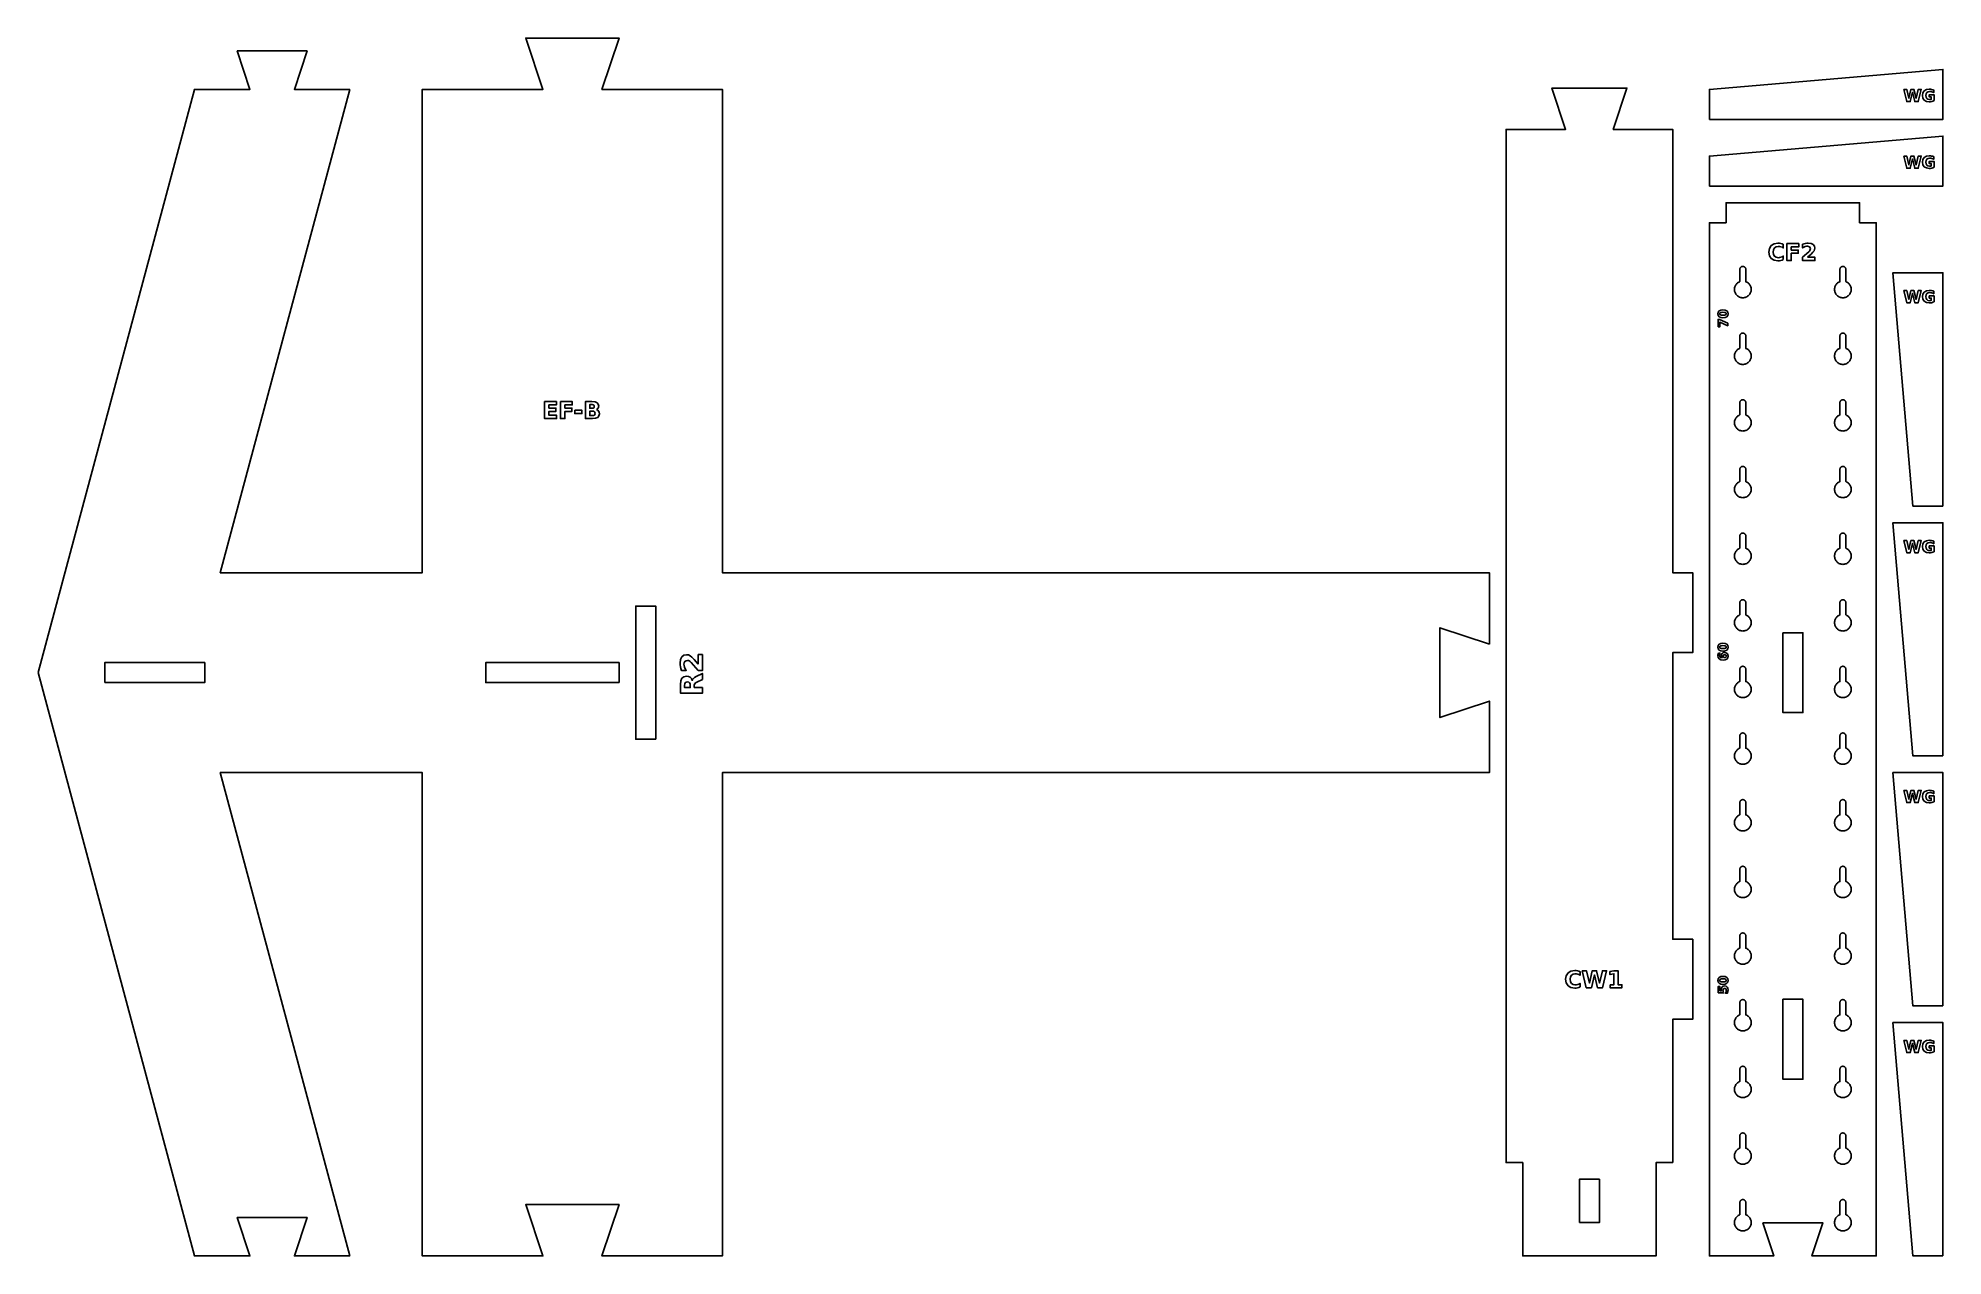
# Model space of a CAD drawing. Header units: millimetres. Extents: x 12 to 584, y 12 to 378.
import ezdxf

# ---------------------------------------------------------------- set-up
doc = ezdxf.new("R2010")
doc.units = ezdxf.units.MM
doc.layers.add('CUT', color=1, linetype='Continuous')
doc.layers.add('ENGRAVE', color=5, linetype='Continuous')

msp = doc.modelspace()

# ---------------------------------------------------------------- linework, layer by layer
at = {"layer": 'CUT', "color": 1}
for points in [[(447.72, 196.04), (432.87, 201), (432.87, 174), (447.72, 178.96), (447.72, 157.5), (217.72, 157.5), (217.72, 12.5), (181.57, 12.5), (186.72, 27.9), (158.72, 27.9), (163.87, 12.5), (127.72, 12.5), (127.72, 157.5), (67.13, 157.5), (105.98, 12.5), (89.35, 12.5), (93.17, 24.03), (72.2, 24.03), (76.02, 12.5), (59.39, 12.5), (12.5, 187.5), (59.39, 362.5), (76.02, 362.5), (72.2, 374.03), (93.17, 374.03), (89.35, 362.5), (105.98, 362.5), (67.13, 217.5), (127.72, 217.5), (127.72, 362.5), (163.87, 362.5), (158.72, 377.9), (186.72, 377.9), (181.57, 362.5), (217.72, 362.5), (217.72, 217.5), (447.72, 217.5)], [(513.72, 353.5), (583.72, 353.5), (583.72, 368.5), (513.72, 362.5)], [(502.72, 40.5), (497.72, 40.5), (497.72, 12.5), (457.72, 12.5), (457.72, 40.5), (452.72, 40.5), (452.72, 350.5), (470.58, 350.5), (466.47, 362.88), (488.97, 362.88), (484.86, 350.5), (502.72, 350.5), (502.72, 217.5), (508.72, 217.5), (508.72, 193.5), (502.72, 193.5), (502.72, 107.5), (508.72, 107.5), (508.72, 83.5), (502.72, 83.5)], [(513.72, 333.5), (583.72, 333.5), (583.72, 348.5), (513.72, 342.5)], [(518.72, 322.5), (518.72, 328.5), (558.72, 328.5), (558.72, 322.5), (563.72, 322.5), (563.72, 12.5), (544.46, 12.5), (547.72, 22.4), (529.72, 22.4), (532.97, 12.5), (513.72, 12.5), (513.72, 322.5)], [(525.49, 304.27), (525.3, 304.43), (525.11, 304.58), (524.9, 304.7), (524.67, 304.81), (524.62, 304.83), (524.62, 308.5), (524.61, 308.59), (524.6, 308.68), (524.58, 308.76), (524.55, 308.84), (524.51, 308.92), (524.47, 309), (524.41, 309.07), (524.35, 309.14), (524.29, 309.2), (524.22, 309.25), (524.14, 309.29), (524.06, 309.33), (523.98, 309.36), (523.89, 309.38), (523.81, 309.4), (523.72, 309.4), (523.63, 309.4), (523.54, 309.38), (523.46, 309.36), (523.37, 309.33), (523.29, 309.29), (523.22, 309.25), (523.15, 309.2), (523.08, 309.14), (523.02, 309.07), (522.97, 309), (522.92, 308.92), (522.89, 308.84), (522.86, 308.76), (522.84, 308.68), (522.82, 308.59), (522.82, 308.5), (522.82, 304.83), (522.76, 304.81), (522.54, 304.7), (522.33, 304.58), (522.13, 304.43), (521.95, 304.27), (521.79, 304.09), (521.64, 303.89), (521.51, 303.68), (521.41, 303.46), (521.33, 303.23), (521.27, 302.99), (521.23, 302.75), (521.22, 302.5), (521.23, 302.25), (521.27, 302.01), (521.33, 301.77), (521.41, 301.54), (521.51, 301.32), (521.64, 301.11), (521.79, 300.91), (521.95, 300.73), (522.13, 300.57), (522.33, 300.42), (522.54, 300.3), (522.76, 300.19), (522.99, 300.11), (523.23, 300.05), (523.47, 300.01), (523.72, 300), (523.96, 300.01), (524.21, 300.05), (524.44, 300.11), (524.67, 300.19), (524.9, 300.3), (525.11, 300.42), (525.3, 300.57), (525.49, 300.73), (525.65, 300.91), (525.8, 301.11), (525.92, 301.32), (526.03, 301.54), (526.11, 301.77), (526.17, 302.01), (526.21, 302.25), (526.22, 302.5), (526.21, 302.75), (526.17, 302.99), (526.11, 303.23), (526.03, 303.46), (525.92, 303.68), (525.8, 303.89), (525.65, 304.09)], [(555.3, 304.43), (555.11, 304.58), (554.9, 304.7), (554.67, 304.81), (554.62, 304.83), (554.62, 308.5), (554.61, 308.59), (554.6, 308.68), (554.58, 308.76), (554.55, 308.84), (554.51, 308.92), (554.47, 309), (554.41, 309.07), (554.35, 309.14), (554.29, 309.2), (554.22, 309.25), (554.14, 309.29), (554.06, 309.33), (553.98, 309.36), (553.89, 309.38), (553.81, 309.4), (553.72, 309.4), (553.63, 309.4), (553.54, 309.38), (553.46, 309.36), (553.37, 309.33), (553.29, 309.29), (553.22, 309.25), (553.15, 309.2), (553.08, 309.14), (553.02, 309.07), (552.97, 309), (552.92, 308.92), (552.89, 308.84), (552.86, 308.76), (552.84, 308.68), (552.82, 308.59), (552.82, 308.5), (552.82, 304.83), (552.76, 304.81), (552.54, 304.7), (552.33, 304.58), (552.13, 304.43), (551.95, 304.27), (551.79, 304.09), (551.64, 303.89), (551.51, 303.68), (551.41, 303.46), (551.33, 303.23), (551.27, 302.99), (551.23, 302.75), (551.22, 302.5), (551.23, 302.25), (551.27, 302.01), (551.33, 301.77), (551.41, 301.54), (551.51, 301.32), (551.64, 301.11), (551.79, 300.91), (551.95, 300.73), (552.13, 300.57), (552.33, 300.42), (552.54, 300.3), (552.76, 300.19), (552.99, 300.11), (553.23, 300.05), (553.47, 300.01), (553.72, 300), (553.96, 300.01), (554.21, 300.05), (554.44, 300.11), (554.67, 300.19), (554.9, 300.3), (555.11, 300.42), (555.3, 300.57), (555.49, 300.73), (555.65, 300.91), (555.8, 301.11), (555.92, 301.32), (556.03, 301.54), (556.11, 301.77), (556.17, 302.01), (556.21, 302.25), (556.22, 302.5), (556.21, 302.75), (556.17, 302.99), (556.11, 303.23), (556.03, 303.46), (555.92, 303.68), (555.8, 303.89), (555.65, 304.09), (555.49, 304.27)], [(583.72, 237.5), (583.72, 307.5), (568.72, 307.5), (574.72, 237.5)], [(525.3, 284.43), (525.11, 284.58), (524.9, 284.7), (524.67, 284.81), (524.62, 284.83), (524.62, 288.5), (524.61, 288.59), (524.6, 288.68), (524.58, 288.76), (524.55, 288.84), (524.51, 288.92), (524.47, 289), (524.41, 289.07), (524.35, 289.14), (524.29, 289.2), (524.22, 289.25), (524.14, 289.29), (524.06, 289.33), (523.98, 289.36), (523.89, 289.38), (523.81, 289.4), (523.72, 289.4), (523.63, 289.4), (523.54, 289.38), (523.46, 289.36), (523.37, 289.33), (523.29, 289.29), (523.22, 289.25), (523.15, 289.2), (523.08, 289.14), (523.02, 289.07), (522.97, 289), (522.92, 288.92), (522.89, 288.84), (522.86, 288.76), (522.84, 288.68), (522.82, 288.59), (522.82, 288.5), (522.82, 284.83), (522.76, 284.81), (522.54, 284.7), (522.33, 284.58), (522.13, 284.43), (521.95, 284.27), (521.79, 284.09), (521.64, 283.89), (521.51, 283.68), (521.41, 283.46), (521.33, 283.23), (521.27, 282.99), (521.23, 282.75), (521.22, 282.5), (521.23, 282.25), (521.27, 282.01), (521.33, 281.77), (521.41, 281.54), (521.51, 281.32), (521.64, 281.11), (521.79, 280.91), (521.95, 280.73), (522.13, 280.57), (522.33, 280.42), (522.54, 280.3), (522.76, 280.19), (522.99, 280.11), (523.23, 280.05), (523.47, 280.01), (523.72, 280), (523.96, 280.01), (524.21, 280.05), (524.44, 280.11), (524.67, 280.19), (524.9, 280.3), (525.11, 280.42), (525.3, 280.57), (525.49, 280.73), (525.65, 280.91), (525.8, 281.11), (525.92, 281.32), (526.03, 281.54), (526.11, 281.77), (526.17, 282.01), (526.21, 282.25), (526.22, 282.5), (526.21, 282.75), (526.17, 282.99), (526.11, 283.23), (526.03, 283.46), (525.92, 283.68), (525.8, 283.89), (525.65, 284.09), (525.49, 284.27)], [(555.3, 284.43), (555.11, 284.58), (554.9, 284.7), (554.67, 284.81), (554.62, 284.83), (554.62, 288.5), (554.61, 288.59), (554.6, 288.68), (554.58, 288.76), (554.55, 288.84), (554.51, 288.92), (554.47, 289), (554.41, 289.07), (554.35, 289.14), (554.29, 289.2), (554.22, 289.25), (554.14, 289.29), (554.06, 289.33), (553.98, 289.36), (553.89, 289.38), (553.81, 289.4), (553.72, 289.4), (553.63, 289.4), (553.54, 289.38), (553.46, 289.36), (553.37, 289.33), (553.29, 289.29), (553.22, 289.25), (553.15, 289.2), (553.08, 289.14), (553.02, 289.07), (552.97, 289), (552.92, 288.92), (552.89, 288.84), (552.86, 288.76), (552.84, 288.68), (552.82, 288.59), (552.82, 288.5), (552.82, 284.83), (552.76, 284.81), (552.54, 284.7), (552.33, 284.58), (552.13, 284.43), (551.95, 284.27), (551.79, 284.09), (551.64, 283.89), (551.51, 283.68), (551.41, 283.46), (551.33, 283.23), (551.27, 282.99), (551.23, 282.75), (551.22, 282.5), (551.23, 282.25), (551.27, 282.01), (551.33, 281.77), (551.41, 281.54), (551.51, 281.32), (551.64, 281.11), (551.79, 280.91), (551.95, 280.73), (552.13, 280.57), (552.33, 280.42), (552.54, 280.3), (552.76, 280.19), (552.99, 280.11), (553.23, 280.05), (553.47, 280.01), (553.72, 280), (553.96, 280.01), (554.21, 280.05), (554.44, 280.11), (554.67, 280.19), (554.9, 280.3), (555.11, 280.42), (555.3, 280.57), (555.49, 280.73), (555.65, 280.91), (555.8, 281.11), (555.92, 281.32), (556.03, 281.54), (556.11, 281.77), (556.17, 282.01), (556.21, 282.25), (556.22, 282.5), (556.21, 282.75), (556.17, 282.99), (556.11, 283.23), (556.03, 283.46), (555.92, 283.68), (555.8, 283.89), (555.65, 284.09), (555.49, 284.27)], [(525.3, 264.43), (525.11, 264.58), (524.9, 264.7), (524.67, 264.81), (524.62, 264.83), (524.62, 268.5), (524.61, 268.59), (524.6, 268.68), (524.58, 268.76), (524.55, 268.84), (524.51, 268.92), (524.47, 269), (524.41, 269.07), (524.35, 269.14), (524.29, 269.2), (524.22, 269.25), (524.14, 269.29), (524.06, 269.33), (523.98, 269.36), (523.89, 269.38), (523.81, 269.4), (523.72, 269.4), (523.63, 269.4), (523.54, 269.38), (523.46, 269.36), (523.37, 269.33), (523.29, 269.29), (523.22, 269.25), (523.15, 269.2), (523.08, 269.14), (523.02, 269.07), (522.97, 269), (522.92, 268.92), (522.89, 268.84), (522.86, 268.76), (522.84, 268.68), (522.82, 268.59), (522.82, 268.5), (522.82, 264.83), (522.76, 264.81), (522.54, 264.7), (522.33, 264.58), (522.13, 264.43), (521.95, 264.27), (521.79, 264.09), (521.64, 263.89), (521.51, 263.68), (521.41, 263.46), (521.33, 263.23), (521.27, 262.99), (521.23, 262.75), (521.22, 262.5), (521.23, 262.25), (521.27, 262.01), (521.33, 261.77), (521.41, 261.54), (521.51, 261.32), (521.64, 261.11), (521.79, 260.91), (521.95, 260.73), (522.13, 260.57), (522.33, 260.42), (522.54, 260.3), (522.76, 260.19), (522.99, 260.11), (523.23, 260.05), (523.47, 260.01), (523.72, 260), (523.96, 260.01), (524.21, 260.05), (524.44, 260.11), (524.67, 260.19), (524.9, 260.3), (525.11, 260.42), (525.3, 260.57), (525.49, 260.73), (525.65, 260.91), (525.8, 261.11), (525.92, 261.32), (526.03, 261.54), (526.11, 261.77), (526.17, 262.01), (526.21, 262.25), (526.22, 262.5), (526.21, 262.75), (526.17, 262.99), (526.11, 263.23), (526.03, 263.46), (525.92, 263.68), (525.8, 263.89), (525.65, 264.09), (525.49, 264.27)], [(555.49, 264.27), (555.3, 264.43), (555.11, 264.58), (554.9, 264.7), (554.67, 264.81), (554.62, 264.83), (554.62, 268.5), (554.61, 268.59), (554.6, 268.68), (554.58, 268.76), (554.55, 268.84), (554.51, 268.92), (554.47, 269), (554.41, 269.07), (554.35, 269.14), (554.29, 269.2), (554.22, 269.25), (554.14, 269.29), (554.06, 269.33), (553.98, 269.36), (553.89, 269.38), (553.81, 269.4), (553.72, 269.4), (553.63, 269.4), (553.54, 269.38), (553.46, 269.36), (553.37, 269.33), (553.29, 269.29), (553.22, 269.25), (553.15, 269.2), (553.08, 269.14), (553.02, 269.07), (552.97, 269), (552.92, 268.92), (552.89, 268.84), (552.86, 268.76), (552.84, 268.68), (552.82, 268.59), (552.82, 268.5), (552.82, 264.83), (552.76, 264.81), (552.54, 264.7), (552.33, 264.58), (552.13, 264.43), (551.95, 264.27), (551.79, 264.09), (551.64, 263.89), (551.51, 263.68), (551.41, 263.46), (551.33, 263.23), (551.27, 262.99), (551.23, 262.75), (551.22, 262.5), (551.23, 262.25), (551.27, 262.01), (551.33, 261.77), (551.41, 261.54), (551.51, 261.32), (551.64, 261.11), (551.79, 260.91), (551.95, 260.73), (552.13, 260.57), (552.33, 260.42), (552.54, 260.3), (552.76, 260.19), (552.99, 260.11), (553.23, 260.05), (553.47, 260.01), (553.72, 260), (553.96, 260.01), (554.21, 260.05), (554.44, 260.11), (554.67, 260.19), (554.9, 260.3), (555.11, 260.42), (555.3, 260.57), (555.49, 260.73), (555.65, 260.91), (555.8, 261.11), (555.92, 261.32), (556.03, 261.54), (556.11, 261.77), (556.17, 262.01), (556.21, 262.25), (556.22, 262.5), (556.21, 262.75), (556.17, 262.99), (556.11, 263.23), (556.03, 263.46), (555.92, 263.68), (555.8, 263.89), (555.65, 264.09)], [(525.49, 244.27), (525.3, 244.43), (525.11, 244.58), (524.9, 244.7), (524.67, 244.81), (524.62, 244.83), (524.62, 248.5), (524.61, 248.59), (524.6, 248.68), (524.58, 248.76), (524.55, 248.84), (524.51, 248.92), (524.47, 249), (524.41, 249.07), (524.35, 249.14), (524.29, 249.2), (524.22, 249.25), (524.14, 249.29), (524.06, 249.33), (523.98, 249.36), (523.89, 249.38), (523.81, 249.4), (523.72, 249.4), (523.63, 249.4), (523.54, 249.38), (523.46, 249.36), (523.37, 249.33), (523.29, 249.29), (523.22, 249.25), (523.15, 249.2), (523.08, 249.14), (523.02, 249.07), (522.97, 249), (522.92, 248.92), (522.89, 248.84), (522.86, 248.76), (522.84, 248.68), (522.82, 248.59), (522.82, 248.5), (522.82, 244.83), (522.76, 244.81), (522.54, 244.7), (522.33, 244.58), (522.13, 244.43), (521.95, 244.27), (521.79, 244.09), (521.64, 243.89), (521.51, 243.68), (521.41, 243.46), (521.33, 243.23), (521.27, 242.99), (521.23, 242.75), (521.22, 242.5), (521.23, 242.25), (521.27, 242.01), (521.33, 241.77), (521.41, 241.54), (521.51, 241.32), (521.64, 241.11), (521.79, 240.91), (521.95, 240.73), (522.13, 240.57), (522.33, 240.42), (522.54, 240.3), (522.76, 240.19), (522.99, 240.11), (523.23, 240.05), (523.47, 240.01), (523.72, 240), (523.96, 240.01), (524.21, 240.05), (524.44, 240.11), (524.67, 240.19), (524.9, 240.3), (525.11, 240.42), (525.3, 240.57), (525.49, 240.73), (525.65, 240.91), (525.8, 241.11), (525.92, 241.32), (526.03, 241.54), (526.11, 241.77), (526.17, 242.01), (526.21, 242.25), (526.22, 242.5), (526.21, 242.75), (526.17, 242.99), (526.11, 243.23), (526.03, 243.46), (525.92, 243.68), (525.8, 243.89), (525.65, 244.09)], [(555.49, 244.27), (555.3, 244.43), (555.11, 244.58), (554.9, 244.7), (554.67, 244.81), (554.62, 244.83), (554.62, 248.5), (554.61, 248.59), (554.6, 248.68), (554.58, 248.76), (554.55, 248.84), (554.51, 248.92), (554.47, 249), (554.41, 249.07), (554.35, 249.14), (554.29, 249.2), (554.22, 249.25), (554.14, 249.29), (554.06, 249.33), (553.98, 249.36), (553.89, 249.38), (553.81, 249.4), (553.72, 249.4), (553.63, 249.4), (553.54, 249.38), (553.46, 249.36), (553.37, 249.33), (553.29, 249.29), (553.22, 249.25), (553.15, 249.2), (553.08, 249.14), (553.02, 249.07), (552.97, 249), (552.92, 248.92), (552.89, 248.84), (552.86, 248.76), (552.84, 248.68), (552.82, 248.59), (552.82, 248.5), (552.82, 244.83), (552.76, 244.81), (552.54, 244.7), (552.33, 244.58), (552.13, 244.43), (551.95, 244.27), (551.79, 244.09), (551.64, 243.89), (551.51, 243.68), (551.41, 243.46), (551.33, 243.23), (551.27, 242.99), (551.23, 242.75), (551.22, 242.5), (551.23, 242.25), (551.27, 242.01), (551.33, 241.77), (551.41, 241.54), (551.51, 241.32), (551.64, 241.11), (551.79, 240.91), (551.95, 240.73), (552.13, 240.57), (552.33, 240.42), (552.54, 240.3), (552.76, 240.19), (552.99, 240.11), (553.23, 240.05), (553.47, 240.01), (553.72, 240), (553.96, 240.01), (554.21, 240.05), (554.44, 240.11), (554.67, 240.19), (554.9, 240.3), (555.11, 240.42), (555.3, 240.57), (555.49, 240.73), (555.65, 240.91), (555.8, 241.11), (555.92, 241.32), (556.03, 241.54), (556.11, 241.77), (556.17, 242.01), (556.21, 242.25), (556.22, 242.5), (556.21, 242.75), (556.17, 242.99), (556.11, 243.23), (556.03, 243.46), (555.92, 243.68), (555.8, 243.89), (555.65, 244.09)], [(525.3, 224.43), (525.11, 224.58), (524.9, 224.7), (524.67, 224.81), (524.62, 224.83), (524.62, 228.5), (524.61, 228.59), (524.6, 228.68), (524.58, 228.76), (524.55, 228.84), (524.51, 228.92), (524.47, 229), (524.41, 229.07), (524.35, 229.14), (524.29, 229.2), (524.22, 229.25), (524.14, 229.29), (524.06, 229.33), (523.98, 229.36), (523.89, 229.38), (523.81, 229.4), (523.72, 229.4), (523.63, 229.4), (523.54, 229.38), (523.46, 229.36), (523.37, 229.33), (523.29, 229.29), (523.22, 229.25), (523.15, 229.2), (523.08, 229.14), (523.02, 229.07), (522.97, 229), (522.92, 228.92), (522.89, 228.84), (522.86, 228.76), (522.84, 228.68), (522.82, 228.59), (522.82, 228.5), (522.82, 224.83), (522.76, 224.81), (522.54, 224.7), (522.33, 224.58), (522.13, 224.43), (521.95, 224.27), (521.79, 224.09), (521.64, 223.89), (521.51, 223.68), (521.41, 223.46), (521.33, 223.23), (521.27, 222.99), (521.23, 222.75), (521.22, 222.5), (521.23, 222.25), (521.27, 222.01), (521.33, 221.77), (521.41, 221.54), (521.51, 221.32), (521.64, 221.11), (521.79, 220.91), (521.95, 220.73), (522.13, 220.57), (522.33, 220.42), (522.54, 220.3), (522.76, 220.19), (522.99, 220.11), (523.23, 220.05), (523.47, 220.01), (523.72, 220), (523.96, 220.01), (524.21, 220.05), (524.44, 220.11), (524.67, 220.19), (524.9, 220.3), (525.11, 220.42), (525.3, 220.57), (525.49, 220.73), (525.65, 220.91), (525.8, 221.11), (525.92, 221.32), (526.03, 221.54), (526.11, 221.77), (526.17, 222.01), (526.21, 222.25), (526.22, 222.5), (526.21, 222.75), (526.17, 222.99), (526.11, 223.23), (526.03, 223.46), (525.92, 223.68), (525.8, 223.89), (525.65, 224.09), (525.49, 224.27)], [(555.3, 224.43), (555.11, 224.58), (554.9, 224.7), (554.67, 224.81), (554.62, 224.83), (554.62, 228.5), (554.61, 228.59), (554.6, 228.68), (554.58, 228.76), (554.55, 228.84), (554.51, 228.92), (554.47, 229), (554.41, 229.07), (554.35, 229.14), (554.29, 229.2), (554.22, 229.25), (554.14, 229.29), (554.06, 229.33), (553.98, 229.36), (553.89, 229.38), (553.81, 229.4), (553.72, 229.4), (553.63, 229.4), (553.54, 229.38), (553.46, 229.36), (553.37, 229.33), (553.29, 229.29), (553.22, 229.25), (553.15, 229.2), (553.08, 229.14), (553.02, 229.07), (552.97, 229), (552.92, 228.92), (552.89, 228.84), (552.86, 228.76), (552.84, 228.68), (552.82, 228.59), (552.82, 228.5), (552.82, 224.83), (552.76, 224.81), (552.54, 224.7), (552.33, 224.58), (552.13, 224.43), (551.95, 224.27), (551.79, 224.09), (551.64, 223.89), (551.51, 223.68), (551.41, 223.46), (551.33, 223.23), (551.27, 222.99), (551.23, 222.75), (551.22, 222.5), (551.23, 222.25), (551.27, 222.01), (551.33, 221.77), (551.41, 221.54), (551.51, 221.32), (551.64, 221.11), (551.79, 220.91), (551.95, 220.73), (552.13, 220.57), (552.33, 220.42), (552.54, 220.3), (552.76, 220.19), (552.99, 220.11), (553.23, 220.05), (553.47, 220.01), (553.72, 220), (553.96, 220.01), (554.21, 220.05), (554.44, 220.11), (554.67, 220.19), (554.9, 220.3), (555.11, 220.42), (555.3, 220.57), (555.49, 220.73), (555.65, 220.91), (555.8, 221.11), (555.92, 221.32), (556.03, 221.54), (556.11, 221.77), (556.17, 222.01), (556.21, 222.25), (556.22, 222.5), (556.21, 222.75), (556.17, 222.99), (556.11, 223.23), (556.03, 223.46), (555.92, 223.68), (555.8, 223.89), (555.65, 224.09), (555.49, 224.27)], [(583.72, 162.5), (583.72, 232.5), (568.72, 232.5), (574.72, 162.5)], [(197.72, 167.5), (197.72, 207.5), (191.72, 207.5), (191.72, 167.5)], [(525.3, 204.43), (525.11, 204.58), (524.9, 204.7), (524.67, 204.81), (524.62, 204.83), (524.62, 208.5), (524.61, 208.59), (524.6, 208.68), (524.58, 208.76), (524.55, 208.84), (524.51, 208.92), (524.47, 209), (524.41, 209.07), (524.35, 209.14), (524.29, 209.2), (524.22, 209.25), (524.14, 209.29), (524.06, 209.33), (523.98, 209.36), (523.89, 209.38), (523.81, 209.4), (523.72, 209.4), (523.63, 209.4), (523.54, 209.38), (523.46, 209.36), (523.37, 209.33), (523.29, 209.29), (523.22, 209.25), (523.15, 209.2), (523.08, 209.14), (523.02, 209.07), (522.97, 209), (522.92, 208.92), (522.89, 208.84), (522.86, 208.76), (522.84, 208.68), (522.82, 208.59), (522.82, 208.5), (522.82, 204.83), (522.76, 204.81), (522.54, 204.7), (522.33, 204.58), (522.13, 204.43), (521.95, 204.27), (521.79, 204.09), (521.64, 203.89), (521.51, 203.68), (521.41, 203.46), (521.33, 203.23), (521.27, 202.99), (521.23, 202.75), (521.22, 202.5), (521.23, 202.25), (521.27, 202.01), (521.33, 201.77), (521.41, 201.54), (521.51, 201.32), (521.64, 201.11), (521.79, 200.91), (521.95, 200.73), (522.13, 200.57), (522.33, 200.42), (522.54, 200.3), (522.76, 200.19), (522.99, 200.11), (523.23, 200.05), (523.47, 200.01), (523.72, 200), (523.96, 200.01), (524.21, 200.05), (524.44, 200.11), (524.67, 200.19), (524.9, 200.3), (525.11, 200.42), (525.3, 200.57), (525.49, 200.73), (525.65, 200.91), (525.8, 201.11), (525.92, 201.32), (526.03, 201.54), (526.11, 201.77), (526.17, 202.01), (526.21, 202.25), (526.22, 202.5), (526.21, 202.75), (526.17, 202.99), (526.11, 203.23), (526.03, 203.46), (525.92, 203.68), (525.8, 203.89), (525.65, 204.09), (525.49, 204.27)], [(555.3, 204.43), (555.11, 204.58), (554.9, 204.7), (554.67, 204.81), (554.62, 204.83), (554.62, 208.5), (554.61, 208.59), (554.6, 208.68), (554.58, 208.76), (554.55, 208.84), (554.51, 208.92), (554.47, 209), (554.41, 209.07), (554.35, 209.14), (554.29, 209.2), (554.22, 209.25), (554.14, 209.29), (554.06, 209.33), (553.98, 209.36), (553.89, 209.38), (553.81, 209.4), (553.72, 209.4), (553.63, 209.4), (553.54, 209.38), (553.46, 209.36), (553.37, 209.33), (553.29, 209.29), (553.22, 209.25), (553.15, 209.2), (553.08, 209.14), (553.02, 209.07), (552.97, 209), (552.92, 208.92), (552.89, 208.84), (552.86, 208.76), (552.84, 208.68), (552.82, 208.59), (552.82, 208.5), (552.82, 204.83), (552.76, 204.81), (552.54, 204.7), (552.33, 204.58), (552.13, 204.43), (551.95, 204.27), (551.79, 204.09), (551.64, 203.89), (551.51, 203.68), (551.41, 203.46), (551.33, 203.23), (551.27, 202.99), (551.23, 202.75), (551.22, 202.5), (551.23, 202.25), (551.27, 202.01), (551.33, 201.77), (551.41, 201.54), (551.51, 201.32), (551.64, 201.11), (551.79, 200.91), (551.95, 200.73), (552.13, 200.57), (552.33, 200.42), (552.54, 200.3), (552.76, 200.19), (552.99, 200.11), (553.23, 200.05), (553.47, 200.01), (553.72, 200), (553.96, 200.01), (554.21, 200.05), (554.44, 200.11), (554.67, 200.19), (554.9, 200.3), (555.11, 200.42), (555.3, 200.57), (555.49, 200.73), (555.65, 200.91), (555.8, 201.11), (555.92, 201.32), (556.03, 201.54), (556.11, 201.77), (556.17, 202.01), (556.21, 202.25), (556.22, 202.5), (556.21, 202.75), (556.17, 202.99), (556.11, 203.23), (556.03, 203.46), (555.92, 203.68), (555.8, 203.89), (555.65, 204.09), (555.49, 204.27)], [(535.72, 199.5), (535.72, 175.5), (541.72, 175.5), (541.72, 199.5)], [(32.5, 184.5), (62.5, 184.5), (62.5, 190.5), (32.5, 190.5)], [(186.72, 184.5), (186.72, 190.5), (146.72, 190.5), (146.72, 184.5)], [(525.49, 184.27), (525.3, 184.43), (525.11, 184.58), (524.9, 184.7), (524.67, 184.81), (524.62, 184.83), (524.62, 188.5), (524.61, 188.59), (524.6, 188.68), (524.58, 188.76), (524.55, 188.84), (524.51, 188.92), (524.47, 189), (524.41, 189.07), (524.35, 189.14), (524.29, 189.2), (524.22, 189.25), (524.14, 189.29), (524.06, 189.33), (523.98, 189.36), (523.89, 189.38), (523.81, 189.4), (523.72, 189.4), (523.63, 189.4), (523.54, 189.38), (523.46, 189.36), (523.37, 189.33), (523.29, 189.29), (523.22, 189.25), (523.15, 189.2), (523.08, 189.14), (523.02, 189.07), (522.97, 189), (522.92, 188.92), (522.89, 188.84), (522.86, 188.76), (522.84, 188.68), (522.82, 188.59), (522.82, 188.5), (522.82, 184.83), (522.76, 184.81), (522.54, 184.7), (522.33, 184.58), (522.13, 184.43), (521.95, 184.27), (521.79, 184.09), (521.64, 183.89), (521.51, 183.68), (521.41, 183.46), (521.33, 183.23), (521.27, 182.99), (521.23, 182.75), (521.22, 182.5), (521.23, 182.25), (521.27, 182.01), (521.33, 181.77), (521.41, 181.54), (521.51, 181.32), (521.64, 181.11), (521.79, 180.91), (521.95, 180.73), (522.13, 180.57), (522.33, 180.42), (522.54, 180.3), (522.76, 180.19), (522.99, 180.11), (523.23, 180.05), (523.47, 180.01), (523.72, 180), (523.96, 180.01), (524.21, 180.05), (524.44, 180.11), (524.67, 180.19), (524.9, 180.3), (525.11, 180.42), (525.3, 180.57), (525.49, 180.73), (525.65, 180.91), (525.8, 181.11), (525.92, 181.32), (526.03, 181.54), (526.11, 181.77), (526.17, 182.01), (526.21, 182.25), (526.22, 182.5), (526.21, 182.75), (526.17, 182.99), (526.11, 183.23), (526.03, 183.46), (525.92, 183.68), (525.8, 183.89), (525.65, 184.09)], [(555.3, 184.43), (555.11, 184.58), (554.9, 184.7), (554.67, 184.81), (554.62, 184.83), (554.62, 188.5), (554.61, 188.59), (554.6, 188.68), (554.58, 188.76), (554.55, 188.84), (554.51, 188.92), (554.47, 189), (554.41, 189.07), (554.35, 189.14), (554.29, 189.2), (554.22, 189.25), (554.14, 189.29), (554.06, 189.33), (553.98, 189.36), (553.89, 189.38), (553.81, 189.4), (553.72, 189.4), (553.63, 189.4), (553.54, 189.38), (553.46, 189.36), (553.37, 189.33), (553.29, 189.29), (553.22, 189.25), (553.15, 189.2), (553.08, 189.14), (553.02, 189.07), (552.97, 189), (552.92, 188.92), (552.89, 188.84), (552.86, 188.76), (552.84, 188.68), (552.82, 188.59), (552.82, 188.5), (552.82, 184.83), (552.76, 184.81), (552.54, 184.7), (552.33, 184.58), (552.13, 184.43), (551.95, 184.27), (551.79, 184.09), (551.64, 183.89), (551.51, 183.68), (551.41, 183.46), (551.33, 183.23), (551.27, 182.99), (551.23, 182.75), (551.22, 182.5), (551.23, 182.25), (551.27, 182.01), (551.33, 181.77), (551.41, 181.54), (551.51, 181.32), (551.64, 181.11), (551.79, 180.91), (551.95, 180.73), (552.13, 180.57), (552.33, 180.42), (552.54, 180.3), (552.76, 180.19), (552.99, 180.11), (553.23, 180.05), (553.47, 180.01), (553.72, 180), (553.96, 180.01), (554.21, 180.05), (554.44, 180.11), (554.67, 180.19), (554.9, 180.3), (555.11, 180.42), (555.3, 180.57), (555.49, 180.73), (555.65, 180.91), (555.8, 181.11), (555.92, 181.32), (556.03, 181.54), (556.11, 181.77), (556.17, 182.01), (556.21, 182.25), (556.22, 182.5), (556.21, 182.75), (556.17, 182.99), (556.11, 183.23), (556.03, 183.46), (555.92, 183.68), (555.8, 183.89), (555.65, 184.09), (555.49, 184.27)], [(525.49, 164.27), (525.3, 164.43), (525.11, 164.58), (524.9, 164.7), (524.67, 164.81), (524.62, 164.83), (524.62, 168.5), (524.61, 168.59), (524.6, 168.68), (524.58, 168.76), (524.55, 168.84), (524.51, 168.92), (524.47, 169), (524.41, 169.07), (524.35, 169.14), (524.29, 169.2), (524.22, 169.25), (524.14, 169.29), (524.06, 169.33), (523.98, 169.36), (523.89, 169.38), (523.81, 169.4), (523.72, 169.4), (523.63, 169.4), (523.54, 169.38), (523.46, 169.36), (523.37, 169.33), (523.29, 169.29), (523.22, 169.25), (523.15, 169.2), (523.08, 169.14), (523.02, 169.07), (522.97, 169), (522.92, 168.92), (522.89, 168.84), (522.86, 168.76), (522.84, 168.68), (522.82, 168.59), (522.82, 168.5), (522.82, 164.83), (522.76, 164.81), (522.54, 164.7), (522.33, 164.58), (522.13, 164.43), (521.95, 164.27), (521.79, 164.09), (521.64, 163.89), (521.51, 163.68), (521.41, 163.46), (521.33, 163.23), (521.27, 162.99), (521.23, 162.75), (521.22, 162.5), (521.23, 162.25), (521.27, 162.01), (521.33, 161.77), (521.41, 161.54), (521.51, 161.32), (521.64, 161.11), (521.79, 160.91), (521.95, 160.73), (522.13, 160.57), (522.33, 160.42), (522.54, 160.3), (522.76, 160.19), (522.99, 160.11), (523.23, 160.05), (523.47, 160.01), (523.72, 160), (523.96, 160.01), (524.21, 160.05), (524.44, 160.11), (524.67, 160.19), (524.9, 160.3), (525.11, 160.42), (525.3, 160.57), (525.49, 160.73), (525.65, 160.91), (525.8, 161.11), (525.92, 161.32), (526.03, 161.54), (526.11, 161.77), (526.17, 162.01), (526.21, 162.25), (526.22, 162.5), (526.21, 162.75), (526.17, 162.99), (526.11, 163.23), (526.03, 163.46), (525.92, 163.68), (525.8, 163.89), (525.65, 164.09)], [(555.49, 164.27), (555.3, 164.43), (555.11, 164.58), (554.9, 164.7), (554.67, 164.81), (554.62, 164.83), (554.62, 168.5), (554.61, 168.59), (554.6, 168.68), (554.58, 168.76), (554.55, 168.84), (554.51, 168.92), (554.47, 169), (554.41, 169.07), (554.35, 169.14), (554.29, 169.2), (554.22, 169.25), (554.14, 169.29), (554.06, 169.33), (553.98, 169.36), (553.89, 169.38), (553.81, 169.4), (553.72, 169.4), (553.63, 169.4), (553.54, 169.38), (553.46, 169.36), (553.37, 169.33), (553.29, 169.29), (553.22, 169.25), (553.15, 169.2), (553.08, 169.14), (553.02, 169.07), (552.97, 169), (552.92, 168.92), (552.89, 168.84), (552.86, 168.76), (552.84, 168.68), (552.82, 168.59), (552.82, 168.5), (552.82, 164.83), (552.76, 164.81), (552.54, 164.7), (552.33, 164.58), (552.13, 164.43), (551.95, 164.27), (551.79, 164.09), (551.64, 163.89), (551.51, 163.68), (551.41, 163.46), (551.33, 163.23), (551.27, 162.99), (551.23, 162.75), (551.22, 162.5), (551.23, 162.25), (551.27, 162.01), (551.33, 161.77), (551.41, 161.54), (551.51, 161.32), (551.64, 161.11), (551.79, 160.91), (551.95, 160.73), (552.13, 160.57), (552.33, 160.42), (552.54, 160.3), (552.76, 160.19), (552.99, 160.11), (553.23, 160.05), (553.47, 160.01), (553.72, 160), (553.96, 160.01), (554.21, 160.05), (554.44, 160.11), (554.67, 160.19), (554.9, 160.3), (555.11, 160.42), (555.3, 160.57), (555.49, 160.73), (555.65, 160.91), (555.8, 161.11), (555.92, 161.32), (556.03, 161.54), (556.11, 161.77), (556.17, 162.01), (556.21, 162.25), (556.22, 162.5), (556.21, 162.75), (556.17, 162.99), (556.11, 163.23), (556.03, 163.46), (555.92, 163.68), (555.8, 163.89), (555.65, 164.09)], [(583.72, 87.5), (583.72, 157.5), (568.72, 157.5), (574.72, 87.5)], [(525.3, 144.43), (525.11, 144.58), (524.9, 144.7), (524.67, 144.81), (524.62, 144.83), (524.62, 148.5), (524.61, 148.59), (524.6, 148.68), (524.58, 148.76), (524.55, 148.84), (524.51, 148.92), (524.47, 149), (524.41, 149.07), (524.35, 149.14), (524.29, 149.2), (524.22, 149.25), (524.14, 149.29), (524.06, 149.33), (523.98, 149.36), (523.89, 149.38), (523.81, 149.4), (523.72, 149.4), (523.63, 149.4), (523.54, 149.38), (523.46, 149.36), (523.37, 149.33), (523.29, 149.29), (523.22, 149.25), (523.15, 149.2), (523.08, 149.14), (523.02, 149.07), (522.97, 149), (522.92, 148.92), (522.89, 148.84), (522.86, 148.76), (522.84, 148.68), (522.82, 148.59), (522.82, 148.5), (522.82, 144.83), (522.76, 144.81), (522.54, 144.7), (522.33, 144.58), (522.13, 144.43), (521.95, 144.27), (521.79, 144.09), (521.64, 143.89), (521.51, 143.68), (521.41, 143.46), (521.33, 143.23), (521.27, 142.99), (521.23, 142.75), (521.22, 142.5), (521.23, 142.25), (521.27, 142.01), (521.33, 141.77), (521.41, 141.54), (521.51, 141.32), (521.64, 141.11), (521.79, 140.91), (521.95, 140.73), (522.13, 140.57), (522.33, 140.42), (522.54, 140.3), (522.76, 140.19), (522.99, 140.11), (523.23, 140.05), (523.47, 140.01), (523.72, 140), (523.96, 140.01), (524.21, 140.05), (524.44, 140.11), (524.67, 140.19), (524.9, 140.3), (525.11, 140.42), (525.3, 140.57), (525.49, 140.73), (525.65, 140.91), (525.8, 141.11), (525.92, 141.32), (526.03, 141.54), (526.11, 141.77), (526.17, 142.01), (526.21, 142.25), (526.22, 142.5), (526.21, 142.75), (526.17, 142.99), (526.11, 143.23), (526.03, 143.46), (525.92, 143.68), (525.8, 143.89), (525.65, 144.09), (525.49, 144.27)], [(555.49, 144.27), (555.3, 144.43), (555.11, 144.58), (554.9, 144.7), (554.67, 144.81), (554.62, 144.83), (554.62, 148.5), (554.61, 148.59), (554.6, 148.68), (554.58, 148.76), (554.55, 148.84), (554.51, 148.92), (554.47, 149), (554.41, 149.07), (554.35, 149.14), (554.29, 149.2), (554.22, 149.25), (554.14, 149.29), (554.06, 149.33), (553.98, 149.36), (553.89, 149.38), (553.81, 149.4), (553.72, 149.4), (553.63, 149.4), (553.54, 149.38), (553.46, 149.36), (553.37, 149.33), (553.29, 149.29), (553.22, 149.25), (553.15, 149.2), (553.08, 149.14), (553.02, 149.07), (552.97, 149), (552.92, 148.92), (552.89, 148.84), (552.86, 148.76), (552.84, 148.68), (552.82, 148.59), (552.82, 148.5), (552.82, 144.83), (552.76, 144.81), (552.54, 144.7), (552.33, 144.58), (552.13, 144.43), (551.95, 144.27), (551.79, 144.09), (551.64, 143.89), (551.51, 143.68), (551.41, 143.46), (551.33, 143.23), (551.27, 142.99), (551.23, 142.75), (551.22, 142.5), (551.23, 142.25), (551.27, 142.01), (551.33, 141.77), (551.41, 141.54), (551.51, 141.32), (551.64, 141.11), (551.79, 140.91), (551.95, 140.73), (552.13, 140.57), (552.33, 140.42), (552.54, 140.3), (552.76, 140.19), (552.99, 140.11), (553.23, 140.05), (553.47, 140.01), (553.72, 140), (553.96, 140.01), (554.21, 140.05), (554.44, 140.11), (554.67, 140.19), (554.9, 140.3), (555.11, 140.42), (555.3, 140.57), (555.49, 140.73), (555.65, 140.91), (555.8, 141.11), (555.92, 141.32), (556.03, 141.54), (556.11, 141.77), (556.17, 142.01), (556.21, 142.25), (556.22, 142.5), (556.21, 142.75), (556.17, 142.99), (556.11, 143.23), (556.03, 143.46), (555.92, 143.68), (555.8, 143.89), (555.65, 144.09)], [(525.49, 124.27), (525.3, 124.43), (525.11, 124.58), (524.9, 124.7), (524.67, 124.81), (524.62, 124.83), (524.62, 128.5), (524.61, 128.59), (524.6, 128.68), (524.58, 128.76), (524.55, 128.84), (524.51, 128.92), (524.47, 129), (524.41, 129.07), (524.35, 129.14), (524.29, 129.2), (524.22, 129.25), (524.14, 129.29), (524.06, 129.33), (523.98, 129.36), (523.89, 129.38), (523.81, 129.4), (523.72, 129.4), (523.63, 129.4), (523.54, 129.38), (523.46, 129.36), (523.37, 129.33), (523.29, 129.29), (523.22, 129.25), (523.15, 129.2), (523.08, 129.14), (523.02, 129.07), (522.97, 129), (522.92, 128.92), (522.89, 128.84), (522.86, 128.76), (522.84, 128.68), (522.82, 128.59), (522.82, 128.5), (522.82, 124.83), (522.76, 124.81), (522.54, 124.7), (522.33, 124.58), (522.13, 124.43), (521.95, 124.27), (521.79, 124.09), (521.64, 123.89), (521.51, 123.68), (521.41, 123.46), (521.33, 123.23), (521.27, 122.99), (521.23, 122.75), (521.22, 122.5), (521.23, 122.25), (521.27, 122.01), (521.33, 121.77), (521.41, 121.54), (521.51, 121.32), (521.64, 121.11), (521.79, 120.91), (521.95, 120.73), (522.13, 120.57), (522.33, 120.42), (522.54, 120.3), (522.76, 120.19), (522.99, 120.11), (523.23, 120.05), (523.47, 120.01), (523.72, 120), (523.96, 120.01), (524.21, 120.05), (524.44, 120.11), (524.67, 120.19), (524.9, 120.3), (525.11, 120.42), (525.3, 120.57), (525.49, 120.73), (525.65, 120.91), (525.8, 121.11), (525.92, 121.32), (526.03, 121.54), (526.11, 121.77), (526.17, 122.01), (526.21, 122.25), (526.22, 122.5), (526.21, 122.75), (526.17, 122.99), (526.11, 123.23), (526.03, 123.46), (525.92, 123.68), (525.8, 123.89), (525.65, 124.09)], [(555.3, 124.43), (555.11, 124.58), (554.9, 124.7), (554.67, 124.81), (554.62, 124.83), (554.62, 128.5), (554.61, 128.59), (554.6, 128.68), (554.58, 128.76), (554.55, 128.84), (554.51, 128.92), (554.47, 129), (554.41, 129.07), (554.35, 129.14), (554.29, 129.2), (554.22, 129.25), (554.14, 129.29), (554.06, 129.33), (553.98, 129.36), (553.89, 129.38), (553.81, 129.4), (553.72, 129.4), (553.63, 129.4), (553.54, 129.38), (553.46, 129.36), (553.37, 129.33), (553.29, 129.29), (553.22, 129.25), (553.15, 129.2), (553.08, 129.14), (553.02, 129.07), (552.97, 129), (552.92, 128.92), (552.89, 128.84), (552.86, 128.76), (552.84, 128.68), (552.82, 128.59), (552.82, 128.5), (552.82, 124.83), (552.76, 124.81), (552.54, 124.7), (552.33, 124.58), (552.13, 124.43), (551.95, 124.27), (551.79, 124.09), (551.64, 123.89), (551.51, 123.68), (551.41, 123.46), (551.33, 123.23), (551.27, 122.99), (551.23, 122.75), (551.22, 122.5), (551.23, 122.25), (551.27, 122.01), (551.33, 121.77), (551.41, 121.54), (551.51, 121.32), (551.64, 121.11), (551.79, 120.91), (551.95, 120.73), (552.13, 120.57), (552.33, 120.42), (552.54, 120.3), (552.76, 120.19), (552.99, 120.11), (553.23, 120.05), (553.47, 120.01), (553.72, 120), (553.96, 120.01), (554.21, 120.05), (554.44, 120.11), (554.67, 120.19), (554.9, 120.3), (555.11, 120.42), (555.3, 120.57), (555.49, 120.73), (555.65, 120.91), (555.8, 121.11), (555.92, 121.32), (556.03, 121.54), (556.11, 121.77), (556.17, 122.01), (556.21, 122.25), (556.22, 122.5), (556.21, 122.75), (556.17, 122.99), (556.11, 123.23), (556.03, 123.46), (555.92, 123.68), (555.8, 123.89), (555.65, 124.09), (555.49, 124.27)], [(525.3, 104.43), (525.11, 104.58), (524.9, 104.7), (524.67, 104.81), (524.62, 104.83), (524.62, 108.5), (524.61, 108.59), (524.6, 108.68), (524.58, 108.76), (524.55, 108.84), (524.51, 108.92), (524.47, 109), (524.41, 109.07), (524.35, 109.14), (524.29, 109.2), (524.22, 109.25), (524.14, 109.29), (524.06, 109.33), (523.98, 109.36), (523.89, 109.38), (523.81, 109.4), (523.72, 109.4), (523.63, 109.4), (523.54, 109.38), (523.46, 109.36), (523.37, 109.33), (523.29, 109.29), (523.22, 109.25), (523.15, 109.2), (523.08, 109.14), (523.02, 109.07), (522.97, 109), (522.92, 108.92), (522.89, 108.84), (522.86, 108.76), (522.84, 108.68), (522.82, 108.59), (522.82, 108.5), (522.82, 104.83), (522.76, 104.81), (522.54, 104.7), (522.33, 104.58), (522.13, 104.43), (521.95, 104.27), (521.79, 104.09), (521.64, 103.89), (521.51, 103.68), (521.41, 103.46), (521.33, 103.23), (521.27, 102.99), (521.23, 102.75), (521.22, 102.5), (521.23, 102.25), (521.27, 102.01), (521.33, 101.77), (521.41, 101.54), (521.51, 101.32), (521.64, 101.11), (521.79, 100.91), (521.95, 100.73), (522.13, 100.57), (522.33, 100.42), (522.54, 100.3), (522.76, 100.19), (522.99, 100.11), (523.23, 100.05), (523.47, 100.01), (523.72, 100), (523.96, 100.01), (524.21, 100.05), (524.44, 100.11), (524.67, 100.19), (524.9, 100.3), (525.11, 100.42), (525.3, 100.57), (525.49, 100.73), (525.65, 100.91), (525.8, 101.11), (525.92, 101.32), (526.03, 101.54), (526.11, 101.77), (526.17, 102.01), (526.21, 102.25), (526.22, 102.5), (526.21, 102.75), (526.17, 102.99), (526.11, 103.23), (526.03, 103.46), (525.92, 103.68), (525.8, 103.89), (525.65, 104.09), (525.49, 104.27)], [(555.3, 104.43), (555.11, 104.58), (554.9, 104.7), (554.67, 104.81), (554.62, 104.83), (554.62, 108.5), (554.61, 108.59), (554.6, 108.68), (554.58, 108.76), (554.55, 108.84), (554.51, 108.92), (554.47, 109), (554.41, 109.07), (554.35, 109.14), (554.29, 109.2), (554.22, 109.25), (554.14, 109.29), (554.06, 109.33), (553.98, 109.36), (553.89, 109.38), (553.81, 109.4), (553.72, 109.4), (553.63, 109.4), (553.54, 109.38), (553.46, 109.36), (553.37, 109.33), (553.29, 109.29), (553.22, 109.25), (553.15, 109.2), (553.08, 109.14), (553.02, 109.07), (552.97, 109), (552.92, 108.92), (552.89, 108.84), (552.86, 108.76), (552.84, 108.68), (552.82, 108.59), (552.82, 108.5), (552.82, 104.83), (552.76, 104.81), (552.54, 104.7), (552.33, 104.58), (552.13, 104.43), (551.95, 104.27), (551.79, 104.09), (551.64, 103.89), (551.51, 103.68), (551.41, 103.46), (551.33, 103.23), (551.27, 102.99), (551.23, 102.75), (551.22, 102.5), (551.23, 102.25), (551.27, 102.01), (551.33, 101.77), (551.41, 101.54), (551.51, 101.32), (551.64, 101.11), (551.79, 100.91), (551.95, 100.73), (552.13, 100.57), (552.33, 100.42), (552.54, 100.3), (552.76, 100.19), (552.99, 100.11), (553.23, 100.05), (553.47, 100.01), (553.72, 100), (553.96, 100.01), (554.21, 100.05), (554.44, 100.11), (554.67, 100.19), (554.9, 100.3), (555.11, 100.42), (555.3, 100.57), (555.49, 100.73), (555.65, 100.91), (555.8, 101.11), (555.92, 101.32), (556.03, 101.54), (556.11, 101.77), (556.17, 102.01), (556.21, 102.25), (556.22, 102.5), (556.21, 102.75), (556.17, 102.99), (556.11, 103.23), (556.03, 103.46), (555.92, 103.68), (555.8, 103.89), (555.65, 104.09), (555.49, 104.27)], [(525.49, 84.27), (525.3, 84.43), (525.11, 84.58), (524.9, 84.7), (524.67, 84.81), (524.62, 84.83), (524.62, 88.5), (524.61, 88.59), (524.6, 88.68), (524.58, 88.76), (524.55, 88.84), (524.51, 88.92), (524.47, 89), (524.41, 89.07), (524.35, 89.14), (524.29, 89.2), (524.22, 89.25), (524.14, 89.29), (524.06, 89.33), (523.98, 89.36), (523.89, 89.38), (523.81, 89.4), (523.72, 89.4), (523.63, 89.4), (523.54, 89.38), (523.46, 89.36), (523.37, 89.33), (523.29, 89.29), (523.22, 89.25), (523.15, 89.2), (523.08, 89.14), (523.02, 89.07), (522.97, 89), (522.92, 88.92), (522.89, 88.84), (522.86, 88.76), (522.84, 88.68), (522.82, 88.59), (522.82, 88.5), (522.82, 84.83), (522.76, 84.81), (522.54, 84.7), (522.33, 84.58), (522.13, 84.43), (521.95, 84.27), (521.79, 84.09), (521.64, 83.89), (521.51, 83.68), (521.41, 83.46), (521.33, 83.23), (521.27, 82.99), (521.23, 82.75), (521.22, 82.5), (521.23, 82.25), (521.27, 82.01), (521.33, 81.77), (521.41, 81.54), (521.51, 81.32), (521.64, 81.11), (521.79, 80.91), (521.95, 80.73), (522.13, 80.57), (522.33, 80.42), (522.54, 80.3), (522.76, 80.19), (522.99, 80.11), (523.23, 80.05), (523.47, 80.01), (523.72, 80), (523.96, 80.01), (524.21, 80.05), (524.44, 80.11), (524.67, 80.19), (524.9, 80.3), (525.11, 80.42), (525.3, 80.57), (525.49, 80.73), (525.65, 80.91), (525.8, 81.11), (525.92, 81.32), (526.03, 81.54), (526.11, 81.77), (526.17, 82.01), (526.21, 82.25), (526.22, 82.5), (526.21, 82.75), (526.17, 82.99), (526.11, 83.23), (526.03, 83.46), (525.92, 83.68), (525.8, 83.89), (525.65, 84.09)], [(535.72, 89.5), (535.72, 65.5), (541.72, 65.5), (541.72, 89.5)], [(555.3, 84.43), (555.11, 84.58), (554.9, 84.7), (554.67, 84.81), (554.62, 84.83), (554.62, 88.5), (554.61, 88.59), (554.6, 88.68), (554.58, 88.76), (554.55, 88.84), (554.51, 88.92), (554.47, 89), (554.41, 89.07), (554.35, 89.14), (554.29, 89.2), (554.22, 89.25), (554.14, 89.29), (554.06, 89.33), (553.98, 89.36), (553.89, 89.38), (553.81, 89.4), (553.72, 89.4), (553.63, 89.4), (553.54, 89.38), (553.46, 89.36), (553.37, 89.33), (553.29, 89.29), (553.22, 89.25), (553.15, 89.2), (553.08, 89.14), (553.02, 89.07), (552.97, 89), (552.92, 88.92), (552.89, 88.84), (552.86, 88.76), (552.84, 88.68), (552.82, 88.59), (552.82, 88.5), (552.82, 84.83), (552.76, 84.81), (552.54, 84.7), (552.33, 84.58), (552.13, 84.43), (551.95, 84.27), (551.79, 84.09), (551.64, 83.89), (551.51, 83.68), (551.41, 83.46), (551.33, 83.23), (551.27, 82.99), (551.23, 82.75), (551.22, 82.5), (551.23, 82.25), (551.27, 82.01), (551.33, 81.77), (551.41, 81.54), (551.51, 81.32), (551.64, 81.11), (551.79, 80.91), (551.95, 80.73), (552.13, 80.57), (552.33, 80.42), (552.54, 80.3), (552.76, 80.19), (552.99, 80.11), (553.23, 80.05), (553.47, 80.01), (553.72, 80), (553.96, 80.01), (554.21, 80.05), (554.44, 80.11), (554.67, 80.19), (554.9, 80.3), (555.11, 80.42), (555.3, 80.57), (555.49, 80.73), (555.65, 80.91), (555.8, 81.11), (555.92, 81.32), (556.03, 81.54), (556.11, 81.77), (556.17, 82.01), (556.21, 82.25), (556.22, 82.5), (556.21, 82.75), (556.17, 82.99), (556.11, 83.23), (556.03, 83.46), (555.92, 83.68), (555.8, 83.89), (555.65, 84.09), (555.49, 84.27)], [(583.72, 12.5), (583.72, 82.5), (568.72, 82.5), (574.72, 12.5)], [(525.3, 64.43), (525.11, 64.58), (524.9, 64.7), (524.67, 64.81), (524.62, 64.83), (524.62, 68.5), (524.61, 68.59), (524.6, 68.68), (524.58, 68.76), (524.55, 68.84), (524.51, 68.92), (524.47, 69), (524.41, 69.07), (524.35, 69.14), (524.29, 69.2), (524.22, 69.25), (524.14, 69.29), (524.06, 69.33), (523.98, 69.36), (523.89, 69.38), (523.81, 69.4), (523.72, 69.4), (523.63, 69.4), (523.54, 69.38), (523.46, 69.36), (523.37, 69.33), (523.29, 69.29), (523.22, 69.25), (523.15, 69.2), (523.08, 69.14), (523.02, 69.07), (522.97, 69), (522.92, 68.92), (522.89, 68.84), (522.86, 68.76), (522.84, 68.68), (522.82, 68.59), (522.82, 68.5), (522.82, 64.83), (522.76, 64.81), (522.54, 64.7), (522.33, 64.58), (522.13, 64.43), (521.95, 64.27), (521.79, 64.09), (521.64, 63.89), (521.51, 63.68), (521.41, 63.46), (521.33, 63.23), (521.27, 62.99), (521.23, 62.75), (521.22, 62.5), (521.23, 62.25), (521.27, 62.01), (521.33, 61.77), (521.41, 61.54), (521.51, 61.32), (521.64, 61.11), (521.79, 60.91), (521.95, 60.73), (522.13, 60.57), (522.33, 60.42), (522.54, 60.3), (522.76, 60.19), (522.99, 60.11), (523.23, 60.05), (523.47, 60.01), (523.72, 60), (523.96, 60.01), (524.21, 60.05), (524.44, 60.11), (524.67, 60.19), (524.9, 60.3), (525.11, 60.42), (525.3, 60.57), (525.49, 60.73), (525.65, 60.91), (525.8, 61.11), (525.92, 61.32), (526.03, 61.54), (526.11, 61.77), (526.17, 62.01), (526.21, 62.25), (526.22, 62.5), (526.21, 62.75), (526.17, 62.99), (526.11, 63.23), (526.03, 63.46), (525.92, 63.68), (525.8, 63.89), (525.65, 64.09), (525.49, 64.27)], [(555.49, 64.27), (555.3, 64.43), (555.11, 64.58), (554.9, 64.7), (554.67, 64.81), (554.62, 64.83), (554.62, 68.5), (554.61, 68.59), (554.6, 68.68), (554.58, 68.76), (554.55, 68.84), (554.51, 68.92), (554.47, 69), (554.41, 69.07), (554.35, 69.14), (554.29, 69.2), (554.22, 69.25), (554.14, 69.29), (554.06, 69.33), (553.98, 69.36), (553.89, 69.38), (553.81, 69.4), (553.72, 69.4), (553.63, 69.4), (553.54, 69.38), (553.46, 69.36), (553.37, 69.33), (553.29, 69.29), (553.22, 69.25), (553.15, 69.2), (553.08, 69.14), (553.02, 69.07), (552.97, 69), (552.92, 68.92), (552.89, 68.84), (552.86, 68.76), (552.84, 68.68), (552.82, 68.59), (552.82, 68.5), (552.82, 64.83), (552.76, 64.81), (552.54, 64.7), (552.33, 64.58), (552.13, 64.43), (551.95, 64.27), (551.79, 64.09), (551.64, 63.89), (551.51, 63.68), (551.41, 63.46), (551.33, 63.23), (551.27, 62.99), (551.23, 62.75), (551.22, 62.5), (551.23, 62.25), (551.27, 62.01), (551.33, 61.77), (551.41, 61.54), (551.51, 61.32), (551.64, 61.11), (551.79, 60.91), (551.95, 60.73), (552.13, 60.57), (552.33, 60.42), (552.54, 60.3), (552.76, 60.19), (552.99, 60.11), (553.23, 60.05), (553.47, 60.01), (553.72, 60), (553.96, 60.01), (554.21, 60.05), (554.44, 60.11), (554.67, 60.19), (554.9, 60.3), (555.11, 60.42), (555.3, 60.57), (555.49, 60.73), (555.65, 60.91), (555.8, 61.11), (555.92, 61.32), (556.03, 61.54), (556.11, 61.77), (556.17, 62.01), (556.21, 62.25), (556.22, 62.5), (556.21, 62.75), (556.17, 62.99), (556.11, 63.23), (556.03, 63.46), (555.92, 63.68), (555.8, 63.89), (555.65, 64.09)], [(525.3, 44.43), (525.11, 44.58), (524.9, 44.7), (524.67, 44.81), (524.62, 44.83), (524.62, 48.5), (524.61, 48.59), (524.6, 48.68), (524.58, 48.76), (524.55, 48.84), (524.51, 48.92), (524.47, 49), (524.41, 49.07), (524.35, 49.14), (524.29, 49.2), (524.22, 49.25), (524.14, 49.29), (524.06, 49.33), (523.98, 49.36), (523.89, 49.38), (523.81, 49.4), (523.72, 49.4), (523.63, 49.4), (523.54, 49.38), (523.46, 49.36), (523.37, 49.33), (523.29, 49.29), (523.22, 49.25), (523.15, 49.2), (523.08, 49.14), (523.02, 49.07), (522.97, 49), (522.92, 48.92), (522.89, 48.84), (522.86, 48.76), (522.84, 48.68), (522.82, 48.59), (522.82, 48.5), (522.82, 44.83), (522.76, 44.81), (522.54, 44.7), (522.33, 44.58), (522.13, 44.43), (521.95, 44.27), (521.79, 44.09), (521.64, 43.89), (521.51, 43.68), (521.41, 43.46), (521.33, 43.23), (521.27, 42.99), (521.23, 42.75), (521.22, 42.5), (521.23, 42.25), (521.27, 42.01), (521.33, 41.77), (521.41, 41.54), (521.51, 41.32), (521.64, 41.11), (521.79, 40.91), (521.95, 40.73), (522.13, 40.57), (522.33, 40.42), (522.54, 40.3), (522.76, 40.19), (522.99, 40.11), (523.23, 40.05), (523.47, 40.01), (523.72, 40), (523.96, 40.01), (524.21, 40.05), (524.44, 40.11), (524.67, 40.19), (524.9, 40.3), (525.11, 40.42), (525.3, 40.57), (525.49, 40.73), (525.65, 40.91), (525.8, 41.11), (525.92, 41.32), (526.03, 41.54), (526.11, 41.77), (526.17, 42.01), (526.21, 42.25), (526.22, 42.5), (526.21, 42.75), (526.17, 42.99), (526.11, 43.23), (526.03, 43.46), (525.92, 43.68), (525.8, 43.89), (525.65, 44.09), (525.49, 44.27)], [(555.3, 44.43), (555.11, 44.58), (554.9, 44.7), (554.67, 44.81), (554.62, 44.83), (554.62, 48.5), (554.61, 48.59), (554.6, 48.68), (554.58, 48.76), (554.55, 48.84), (554.51, 48.92), (554.47, 49), (554.41, 49.07), (554.35, 49.14), (554.29, 49.2), (554.22, 49.25), (554.14, 49.29), (554.06, 49.33), (553.98, 49.36), (553.89, 49.38), (553.81, 49.4), (553.72, 49.4), (553.63, 49.4), (553.54, 49.38), (553.46, 49.36), (553.37, 49.33), (553.29, 49.29), (553.22, 49.25), (553.15, 49.2), (553.08, 49.14), (553.02, 49.07), (552.97, 49), (552.92, 48.92), (552.89, 48.84), (552.86, 48.76), (552.84, 48.68), (552.82, 48.59), (552.82, 48.5), (552.82, 44.83), (552.76, 44.81), (552.54, 44.7), (552.33, 44.58), (552.13, 44.43), (551.95, 44.27), (551.79, 44.09), (551.64, 43.89), (551.51, 43.68), (551.41, 43.46), (551.33, 43.23), (551.27, 42.99), (551.23, 42.75), (551.22, 42.5), (551.23, 42.25), (551.27, 42.01), (551.33, 41.77), (551.41, 41.54), (551.51, 41.32), (551.64, 41.11), (551.79, 40.91), (551.95, 40.73), (552.13, 40.57), (552.33, 40.42), (552.54, 40.3), (552.76, 40.19), (552.99, 40.11), (553.23, 40.05), (553.47, 40.01), (553.72, 40), (553.96, 40.01), (554.21, 40.05), (554.44, 40.11), (554.67, 40.19), (554.9, 40.3), (555.11, 40.42), (555.3, 40.57), (555.49, 40.73), (555.65, 40.91), (555.8, 41.11), (555.92, 41.32), (556.03, 41.54), (556.11, 41.77), (556.17, 42.01), (556.21, 42.25), (556.22, 42.5), (556.21, 42.75), (556.17, 42.99), (556.11, 43.23), (556.03, 43.46), (555.92, 43.68), (555.8, 43.89), (555.65, 44.09), (555.49, 44.27)], [(474.72, 22.5), (480.72, 22.5), (480.72, 35.5), (474.72, 35.5)], [(525.49, 24.27), (525.3, 24.43), (525.11, 24.58), (524.9, 24.7), (524.67, 24.81), (524.62, 24.83), (524.62, 28.5), (524.61, 28.59), (524.6, 28.68), (524.58, 28.76), (524.55, 28.84), (524.51, 28.92), (524.47, 29), (524.41, 29.07), (524.35, 29.14), (524.29, 29.2), (524.22, 29.25), (524.14, 29.29), (524.06, 29.33), (523.98, 29.36), (523.89, 29.38), (523.81, 29.4), (523.72, 29.4), (523.63, 29.4), (523.54, 29.38), (523.46, 29.36), (523.37, 29.33), (523.29, 29.29), (523.22, 29.25), (523.15, 29.2), (523.08, 29.14), (523.02, 29.07), (522.97, 29), (522.92, 28.92), (522.89, 28.84), (522.86, 28.76), (522.84, 28.68), (522.82, 28.59), (522.82, 28.5), (522.82, 24.83), (522.76, 24.81), (522.54, 24.7), (522.33, 24.58), (522.13, 24.43), (521.95, 24.27), (521.79, 24.09), (521.64, 23.89), (521.51, 23.68), (521.41, 23.46), (521.33, 23.23), (521.27, 22.99), (521.23, 22.75), (521.22, 22.5), (521.23, 22.25), (521.27, 22.01), (521.33, 21.77), (521.41, 21.54), (521.51, 21.32), (521.64, 21.11), (521.79, 20.91), (521.95, 20.73), (522.13, 20.57), (522.33, 20.42), (522.54, 20.3), (522.76, 20.19), (522.99, 20.11), (523.23, 20.05), (523.47, 20.01), (523.72, 20), (523.96, 20.01), (524.21, 20.05), (524.44, 20.11), (524.67, 20.19), (524.9, 20.3), (525.11, 20.42), (525.3, 20.57), (525.49, 20.73), (525.65, 20.91), (525.8, 21.11), (525.92, 21.32), (526.03, 21.54), (526.11, 21.77), (526.17, 22.01), (526.21, 22.25), (526.22, 22.5), (526.21, 22.75), (526.17, 22.99), (526.11, 23.23), (526.03, 23.46), (525.92, 23.68), (525.8, 23.89), (525.65, 24.09)], [(555.3, 24.43), (555.11, 24.58), (554.9, 24.7), (554.67, 24.81), (554.62, 24.83), (554.62, 28.5), (554.61, 28.59), (554.6, 28.68), (554.58, 28.76), (554.55, 28.84), (554.51, 28.92), (554.47, 29), (554.41, 29.07), (554.35, 29.14), (554.29, 29.2), (554.22, 29.25), (554.14, 29.29), (554.06, 29.33), (553.98, 29.36), (553.89, 29.38), (553.81, 29.4), (553.72, 29.4), (553.63, 29.4), (553.54, 29.38), (553.46, 29.36), (553.37, 29.33), (553.29, 29.29), (553.22, 29.25), (553.15, 29.2), (553.08, 29.14), (553.02, 29.07), (552.97, 29), (552.92, 28.92), (552.89, 28.84), (552.86, 28.76), (552.84, 28.68), (552.82, 28.59), (552.82, 28.5), (552.82, 24.83), (552.76, 24.81), (552.54, 24.7), (552.33, 24.58), (552.13, 24.43), (551.95, 24.27), (551.79, 24.09), (551.64, 23.89), (551.51, 23.68), (551.41, 23.46), (551.33, 23.23), (551.27, 22.99), (551.23, 22.75), (551.22, 22.5), (551.23, 22.25), (551.27, 22.01), (551.33, 21.77), (551.41, 21.54), (551.51, 21.32), (551.64, 21.11), (551.79, 20.91), (551.95, 20.73), (552.13, 20.57), (552.33, 20.42), (552.54, 20.3), (552.76, 20.19), (552.99, 20.11), (553.23, 20.05), (553.47, 20.01), (553.72, 20), (553.96, 20.01), (554.21, 20.05), (554.44, 20.11), (554.67, 20.19), (554.9, 20.3), (555.11, 20.42), (555.3, 20.57), (555.49, 20.73), (555.65, 20.91), (555.8, 21.11), (555.92, 21.32), (556.03, 21.54), (556.11, 21.77), (556.17, 22.01), (556.21, 22.25), (556.22, 22.5), (556.21, 22.75), (556.17, 22.99), (556.11, 23.23), (556.03, 23.46), (555.92, 23.68), (555.8, 23.89), (555.65, 24.09), (555.49, 24.27)]]:
    msp.add_lwpolyline(points, close=True, dxfattribs=at)
at = {"layer": 'ENGRAVE', "color": 5}
for points in [[(571.99, 362.5), (572.89, 362.5), (573.52, 359.86), (574.14, 362.5), (575.05, 362.5), (575.67, 359.86), (576.31, 362.5), (577.2, 362.5), (576.34, 358.86), (575.26, 358.86), (574.59, 361.63), (573.94, 358.86), (572.86, 358.86)], [(581.09, 359.13), (580.73, 358.98), (580.36, 358.87), (579.98, 358.81), (579.58, 358.79), (578.76, 358.92), (578.14, 359.3), (577.74, 359.9), (577.6, 360.68), (577.74, 361.47), (578.14, 362.06), (578.79, 362.44), (579.63, 362.57), (579.99, 362.55), (580.33, 362.5), (580.65, 362.42), (580.96, 362.3), (580.96, 361.55), (580.65, 361.7), (580.35, 361.8), (580.05, 361.87), (579.74, 361.89), (579.25, 361.81), (578.88, 361.57), (578.65, 361.19), (578.58, 360.68), (578.65, 360.17), (578.87, 359.78), (579.22, 359.55), (579.7, 359.47), (579.84, 359.47), (579.97, 359.49), (580.09, 359.51), (580.2, 359.55), (580.2, 360.25), (579.62, 360.25), (579.62, 360.88), (581.09, 360.88)], [(571.99, 342.5), (572.89, 342.5), (573.52, 339.86), (574.14, 342.5), (575.05, 342.5), (575.67, 339.86), (576.31, 342.5), (577.2, 342.5), (576.34, 338.86), (575.26, 338.86), (574.59, 341.63), (573.94, 338.86), (572.86, 338.86)], [(581.09, 339.13), (580.73, 338.98), (580.36, 338.87), (579.98, 338.81), (579.58, 338.79), (578.76, 338.92), (578.14, 339.3), (577.74, 339.9), (577.6, 340.68), (577.74, 341.47), (578.14, 342.06), (578.79, 342.44), (579.63, 342.57), (579.99, 342.55), (580.33, 342.5), (580.65, 342.42), (580.96, 342.3), (580.96, 341.55), (580.65, 341.7), (580.35, 341.8), (580.05, 341.87), (579.74, 341.89), (579.25, 341.81), (578.88, 341.57), (578.65, 341.19), (578.58, 340.68), (578.65, 340.17), (578.87, 339.78), (579.22, 339.55), (579.7, 339.47), (579.84, 339.47), (579.97, 339.49), (580.09, 339.51), (580.2, 339.55), (580.2, 340.25), (579.62, 340.25), (579.62, 340.88), (581.09, 340.88)], [(535.84, 311.43), (535.47, 311.27), (535.08, 311.15), (534.68, 311.08), (534.26, 311.05), (533.12, 311.23), (532.24, 311.77), (531.68, 312.61), (531.5, 313.7), (531.68, 314.8), (532.24, 315.64), (533.12, 316.17), (534.26, 316.35), (534.68, 316.32), (535.08, 316.25), (535.47, 316.13), (535.84, 315.97), (535.84, 314.91), (535.47, 315.13), (535.11, 315.28), (534.75, 315.37), (534.37, 315.39), (533.74, 315.28), (533.26, 314.94), (532.96, 314.41), (532.86, 313.7), (532.96, 312.99), (533.26, 312.46), (533.74, 312.12), (534.37, 312.01), (534.75, 312.04), (535.11, 312.12), (535.47, 312.27), (535.84, 312.49)], [(536.93, 316.26), (540.48, 316.26), (540.48, 315.26), (538.24, 315.26), (538.24, 314.31), (540.34, 314.31), (540.34, 313.32), (538.24, 313.32), (538.24, 311.15), (536.93, 311.15)], [(543.08, 312.12), (545.33, 312.12), (545.33, 311.15), (541.62, 311.15), (541.62, 312.12), (543.48, 313.77), (543.7, 313.99), (543.85, 314.21), (543.94, 314.43), (543.97, 314.65), (543.91, 314.98), (543.73, 315.23), (543.45, 315.39), (543.09, 315.45), (542.77, 315.42), (542.42, 315.32), (542.04, 315.15), (541.63, 314.93), (541.63, 316.05), (542.07, 316.18), (542.51, 316.27), (542.94, 316.33), (543.36, 316.35), (544.18, 316.25), (544.79, 315.94), (545.17, 315.46), (545.29, 314.82), (545.24, 314.42), (545.08, 314.04), (544.74, 313.62), (544.17, 313.08)], [(571.99, 302.15), (572.89, 302.15), (573.52, 299.5), (574.14, 302.15), (575.05, 302.15), (575.67, 299.5), (576.31, 302.15), (577.2, 302.15), (576.34, 298.5), (575.26, 298.5), (574.59, 301.27), (573.94, 298.5), (572.86, 298.5)], [(581.09, 298.77), (580.73, 298.62), (580.36, 298.51), (579.98, 298.45), (579.58, 298.43), (578.76, 298.56), (578.14, 298.94), (577.74, 299.54), (577.6, 300.32), (577.74, 301.11), (578.14, 301.71), (578.79, 302.09), (579.63, 302.21), (579.99, 302.19), (580.33, 302.14), (580.65, 302.06), (580.96, 301.94), (580.96, 301.19), (580.65, 301.34), (580.35, 301.44), (580.05, 301.51), (579.74, 301.53), (579.25, 301.45), (578.88, 301.22), (578.65, 300.84), (578.58, 300.32), (578.65, 299.81), (578.87, 299.43), (579.22, 299.19), (579.7, 299.11), (579.84, 299.12), (579.97, 299.13), (580.09, 299.15), (580.2, 299.19), (580.2, 299.89), (579.62, 299.89), (579.62, 300.53), (581.09, 300.53)], [(517.76, 296.38), (518.4, 296.3), (518.88, 296.06), (519.18, 295.68), (519.28, 295.18), (519.18, 294.67), (518.88, 294.29), (518.4, 294.05), (517.76, 293.97), (517.12, 294.05), (516.64, 294.29), (516.35, 294.67), (516.25, 295.18), (516.35, 295.68), (516.64, 296.06), (517.12, 296.3)], [(516.3, 291.27), (516.3, 293.47), (516.73, 293.47), (519.22, 292.33), (519.22, 291.6), (516.86, 292.67), (516.86, 291.27)], [(517.76, 295.62), (517.29, 295.6), (516.99, 295.52), (516.82, 295.38), (516.76, 295.18), (516.82, 294.97), (516.99, 294.83), (517.29, 294.75), (517.76, 294.73), (518.23, 294.75), (518.54, 294.83), (518.71, 294.97), (518.76, 295.18), (518.71, 295.38), (518.54, 295.52), (518.23, 295.6)], [(164.37, 268.82), (167.92, 268.82), (167.92, 267.83), (165.68, 267.83), (165.68, 266.88), (167.79, 266.88), (167.79, 265.88), (165.68, 265.88), (165.68, 264.71), (167.99, 264.71), (167.99, 263.72), (164.37, 263.72)], [(169.15, 268.82), (172.7, 268.82), (172.7, 267.83), (170.47, 267.83), (170.47, 266.88), (172.57, 266.88), (172.57, 265.88), (170.47, 265.88), (170.47, 263.72), (169.15, 263.72)], [(179.93, 266.45), (180.31, 266.27), (180.59, 265.99), (180.76, 265.62), (180.82, 265.18), (180.7, 264.54), (180.32, 264.08), (179.69, 263.81), (178.8, 263.72), (176.62, 263.72), (176.62, 268.82), (178.6, 268.82), (179.51, 268.74), (180.14, 268.5), (180.49, 268.08), (180.61, 267.47), (180.57, 267.13), (180.44, 266.84), (180.23, 266.61)], [(173.45, 266.23), (175.6, 266.23), (175.6, 265.24), (173.45, 265.24)], [(178.66, 266.84), (178.94, 266.88), (179.14, 266.98), (179.26, 267.15), (179.3, 267.38), (179.26, 267.62), (179.14, 267.79), (178.94, 267.89), (178.66, 267.93), (177.94, 267.93), (177.94, 266.84)], [(178.71, 264.61), (179.06, 264.65), (179.31, 264.78), (179.46, 264.99), (179.51, 265.29), (179.46, 265.58), (179.31, 265.78), (179.06, 265.91), (178.71, 265.95), (177.94, 265.95), (177.94, 264.61)], [(571.99, 227.15), (572.89, 227.15), (573.52, 224.5), (574.14, 227.15), (575.05, 227.15), (575.67, 224.5), (576.31, 227.15), (577.2, 227.15), (576.34, 223.5), (575.26, 223.5), (574.59, 226.27), (573.94, 223.5), (572.86, 223.5)], [(581.09, 223.77), (580.73, 223.62), (580.36, 223.51), (579.98, 223.45), (579.58, 223.43), (578.76, 223.56), (578.14, 223.94), (577.74, 224.54), (577.6, 225.32), (577.74, 226.11), (578.14, 226.71), (578.79, 227.09), (579.63, 227.21), (579.99, 227.19), (580.33, 227.14), (580.65, 227.06), (580.96, 226.94), (580.96, 226.19), (580.65, 226.34), (580.35, 226.44), (580.05, 226.51), (579.74, 226.53), (579.25, 226.45), (578.88, 226.22), (578.65, 225.84), (578.58, 225.32), (578.65, 224.81), (578.87, 224.43), (579.22, 224.19), (579.7, 224.11), (579.84, 224.12), (579.97, 224.13), (580.09, 224.15), (580.2, 224.19), (580.2, 224.89), (579.62, 224.89), (579.62, 225.53), (581.09, 225.53)], [(517.76, 196.38), (518.4, 196.3), (518.88, 196.06), (519.18, 195.68), (519.28, 195.18), (519.18, 194.67), (518.88, 194.29), (518.4, 194.05), (517.76, 193.97), (517.12, 194.05), (516.64, 194.29), (516.35, 194.67), (516.25, 195.18), (516.35, 195.68), (516.64, 196.06), (517.12, 196.3)], [(517.76, 195.62), (517.29, 195.6), (516.99, 195.52), (516.82, 195.38), (516.76, 195.18), (516.82, 194.97), (516.99, 194.83), (517.29, 194.75), (517.76, 194.73), (518.23, 194.75), (518.54, 194.83), (518.71, 194.97), (518.76, 195.18), (518.71, 195.38), (518.54, 195.52), (518.23, 195.6)], [(210.48, 190.02), (210.48, 192.91), (211.72, 192.91), (211.72, 188.14), (210.48, 188.14), (208.36, 190.54), (208.07, 190.82), (207.79, 191.01), (207.51, 191.13), (207.22, 191.16), (206.8, 191.09), (206.48, 190.86), (206.26, 190.49), (206.19, 190.03), (206.24, 189.62), (206.36, 189.17), (206.57, 188.68), (206.87, 188.16), (205.43, 188.16), (205.26, 188.73), (205.14, 189.29), (205.06, 189.84), (205.04, 190.38), (205.17, 191.43), (205.56, 192.21), (206.18, 192.7), (207, 192.87), (207.52, 192.8), (208, 192.59), (208.54, 192.16), (209.24, 191.43)], [(516.38, 193.38), (516.92, 193.38), (516.84, 193.2), (516.79, 193.03), (516.76, 192.87), (516.75, 192.71), (516.79, 192.41), (516.93, 192.18), (517.16, 192.04), (517.49, 191.97), (517.4, 192.1), (517.34, 192.24), (517.31, 192.4), (517.29, 192.57), (517.36, 192.98), (517.56, 193.29), (517.86, 193.5), (518.24, 193.57), (518.66, 193.49), (518.99, 193.26), (519.2, 192.9), (519.28, 192.44), (519.18, 191.94), (518.89, 191.56), (518.43, 191.33), (517.8, 191.25), (517.16, 191.34), (516.67, 191.61), (516.36, 192.04), (516.25, 192.61), (516.26, 192.81), (516.28, 193), (516.32, 193.19)], [(517.78, 192.45), (517.81, 192.27), (517.91, 192.15), (518.07, 192.08), (518.29, 192.05), (518.51, 192.08), (518.67, 192.15), (518.77, 192.27), (518.8, 192.45), (518.77, 192.62), (518.67, 192.75), (518.51, 192.82), (518.29, 192.84), (518.07, 192.82), (517.91, 192.75), (517.81, 192.62)], [(209.23, 183.02), (211.72, 183.02), (211.72, 181.33), (205.16, 181.33), (205.16, 183.91), (205.27, 185.03), (205.59, 185.81), (206.15, 186.26), (206.97, 186.41), (207.56, 186.34), (208.04, 186.1), (208.4, 185.71), (208.65, 185.15), (208.78, 185.48), (209.01, 185.77), (209.36, 186.05), (209.85, 186.33), (211.72, 187.25), (211.72, 185.45), (210.09, 184.65), (209.67, 184.4), (209.42, 184.16), (209.28, 183.87), (209.23, 183.5)], [(208.07, 183.73), (208.02, 184.19), (207.87, 184.49), (207.61, 184.67), (207.22, 184.72), (206.83, 184.67), (206.58, 184.49), (206.43, 184.19), (206.38, 183.73), (206.38, 183.02), (208.07, 183.02)], [(571.99, 152.15), (572.89, 152.15), (573.52, 149.5), (574.14, 152.15), (575.05, 152.15), (575.67, 149.5), (576.31, 152.15), (577.2, 152.15), (576.34, 148.5), (575.26, 148.5), (574.59, 151.27), (573.94, 148.5), (572.86, 148.5)], [(581.09, 148.77), (580.73, 148.62), (580.36, 148.51), (579.98, 148.45), (579.58, 148.43), (578.76, 148.56), (578.14, 148.94), (577.74, 149.54), (577.6, 150.32), (577.74, 151.11), (578.14, 151.71), (578.79, 152.09), (579.63, 152.21), (579.99, 152.19), (580.33, 152.14), (580.65, 152.06), (580.96, 151.94), (580.96, 151.19), (580.65, 151.34), (580.35, 151.44), (580.05, 151.51), (579.74, 151.53), (579.25, 151.45), (578.88, 151.22), (578.65, 150.84), (578.58, 150.32), (578.65, 149.81), (578.87, 149.43), (579.22, 149.19), (579.7, 149.11), (579.84, 149.12), (579.97, 149.13), (580.09, 149.15), (580.2, 149.19), (580.2, 149.89), (579.62, 149.89), (579.62, 150.53), (581.09, 150.53)], [(474.91, 93.22), (474.54, 93.06), (474.15, 92.94), (473.75, 92.87), (473.33, 92.84), (472.19, 93.02), (471.31, 93.56), (470.75, 94.4), (470.57, 95.49), (470.75, 96.58), (471.31, 97.42), (472.19, 97.96), (473.33, 98.14), (473.75, 98.11), (474.15, 98.04), (474.54, 97.92), (474.91, 97.76), (474.91, 96.7), (474.55, 96.92), (474.19, 97.07), (473.82, 97.16), (473.44, 97.18), (472.81, 97.07), (472.33, 96.73), (472.03, 96.2), (471.93, 95.49), (472.03, 94.78), (472.33, 94.25), (472.81, 93.91), (473.44, 93.8), (473.82, 93.83), (474.19, 93.91), (474.55, 94.06), (474.91, 94.28)], [(475.57, 98.05), (476.83, 98.05), (477.71, 94.34), (478.58, 98.05), (479.85, 98.05), (480.73, 94.34), (481.61, 98.05), (482.86, 98.05), (481.66, 92.94), (480.14, 92.94), (479.21, 96.82), (478.3, 92.94), (476.78, 92.94)], [(483.9, 93.85), (485.06, 93.85), (485.06, 97.15), (483.87, 96.9), (483.87, 97.8), (485.05, 98.05), (486.3, 98.05), (486.3, 93.85), (487.47, 93.85), (487.47, 92.94), (483.9, 92.94)], [(517.76, 96.38), (518.4, 96.3), (518.88, 96.06), (519.18, 95.68), (519.28, 95.18), (519.18, 94.67), (518.88, 94.29), (518.4, 94.05), (517.76, 93.97), (517.12, 94.05), (516.64, 94.29), (516.35, 94.67), (516.25, 95.18), (516.35, 95.68), (516.64, 96.06), (517.12, 96.3)], [(516.3, 91.42), (516.3, 93.29), (516.86, 93.29), (516.86, 92.02), (517.31, 92.02), (517.29, 92.11), (517.27, 92.2), (517.26, 92.28), (517.26, 92.38), (517.32, 92.85), (517.52, 93.21), (517.84, 93.43), (518.27, 93.5), (518.69, 93.42), (519.01, 93.18), (519.21, 92.79), (519.28, 92.28), (519.26, 92.04), (519.23, 91.79), (519.17, 91.55), (519.08, 91.31), (518.49, 91.31), (518.61, 91.54), (518.7, 91.76), (518.75, 91.97), (518.76, 92.16), (518.73, 92.41), (518.63, 92.59), (518.47, 92.71), (518.27, 92.75), (518.06, 92.71), (517.9, 92.59), (517.8, 92.41), (517.77, 92.16), (517.78, 92), (517.81, 91.82), (517.87, 91.63), (517.94, 91.42)], [(517.76, 95.62), (517.29, 95.6), (516.99, 95.52), (516.82, 95.38), (516.76, 95.18), (516.82, 94.97), (516.99, 94.83), (517.29, 94.75), (517.76, 94.73), (518.23, 94.75), (518.54, 94.83), (518.71, 94.97), (518.76, 95.18), (518.71, 95.38), (518.54, 95.52), (518.23, 95.6)], [(571.99, 77.15), (572.89, 77.15), (573.52, 74.5), (574.14, 77.15), (575.05, 77.15), (575.67, 74.5), (576.31, 77.15), (577.2, 77.15), (576.34, 73.5), (575.26, 73.5), (574.59, 76.27), (573.94, 73.5), (572.86, 73.5)], [(581.09, 73.77), (580.73, 73.62), (580.36, 73.51), (579.98, 73.45), (579.58, 73.43), (578.76, 73.56), (578.14, 73.94), (577.74, 74.54), (577.6, 75.32), (577.74, 76.11), (578.14, 76.71), (578.79, 77.09), (579.63, 77.21), (579.99, 77.19), (580.33, 77.14), (580.65, 77.06), (580.96, 76.94), (580.96, 76.19), (580.65, 76.34), (580.35, 76.44), (580.05, 76.51), (579.74, 76.53), (579.25, 76.45), (578.88, 76.22), (578.65, 75.84), (578.58, 75.32), (578.65, 74.81), (578.87, 74.43), (579.22, 74.19), (579.7, 74.11), (579.84, 74.12), (579.97, 74.13), (580.09, 74.15), (580.2, 74.19), (580.2, 74.89), (579.62, 74.89), (579.62, 75.53), (581.09, 75.53)]]:
    msp.add_lwpolyline(points, close=True, dxfattribs=at)

doc.saveas('drawing.dxf')
